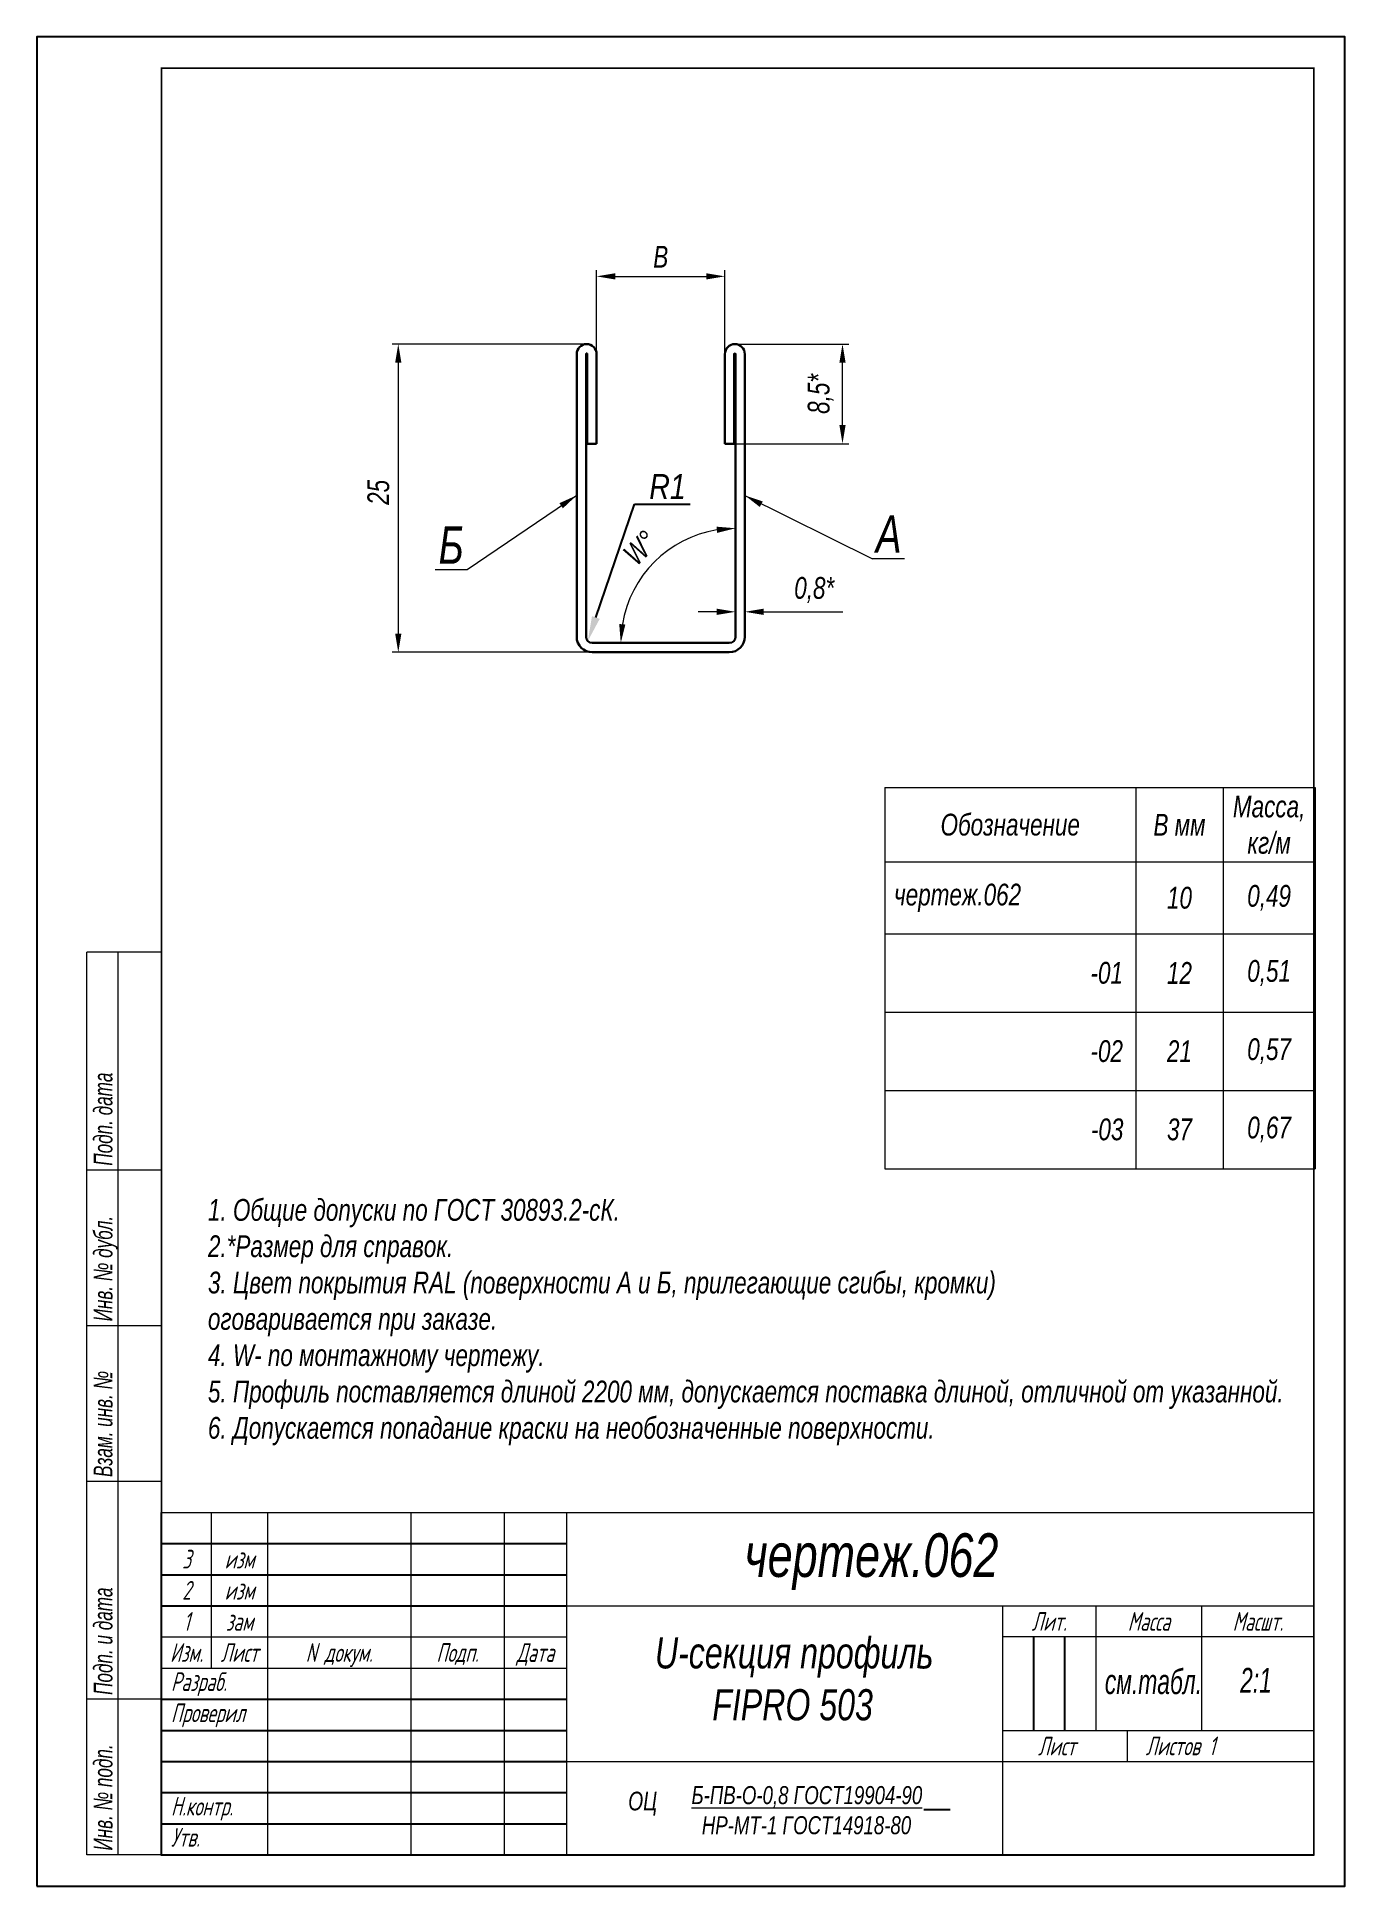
# Model space of a CAD drawing. Header units: millimetres. Extents: x 14 to 38083, y 5 to 92307.
# Drawn here: x 37872.6 to 38082.6, y 92009.9 to 92306.9 of the extents above; entities that cross this region are included whole.
import ezdxf
from ezdxf import colors
from ezdxf.entities.mleader import LeaderData, LeaderLine
from ezdxf.enums import TextEntityAlignment as Align
from ezdxf.math import Vec2, Vec3

# ---------------------------------------------------------------- set-up
doc = ezdxf.new("R2010")
doc.units = ezdxf.units.MM
doc.layers.get('0').update_dxf_attribs({"lineweight": 18})
doc.layers.add('Layer_02', color=10, linetype='Continuous', lineweight=30)
doc.layers.add('Layer_03', color=110, linetype='Continuous', lineweight=13)
for name, color, linetype in [('Layer_04', 7, 'Continuous'), ('Layer_05', 7, 'Continuous'), ('Layer_06', 7, 'Continuous')]:
    doc.layers.add(name, color=color, linetype=linetype)
doc.styles.get("Standard").update_dxf_attribs({"font": 'ARIALNI.TTF'})
doc.styles.add('Style_01', font='ARIALNI.TTF', dxfattribs={"width": 0.9})
doc.styles.add('Style_02', font='ARIALNI.TTF', dxfattribs={"width": 0.8})
doc.styles.add('Style_03', font='ARIALNI.TTF', dxfattribs={"width": 0.9, "height": 3.5})
doc.styles.add('Style_04', font='ARIALNI.TTF', dxfattribs={"width": 0.9, "height": 6})
doc.styles.add('Style_05', font='isocpeur.ttf')
doc.dimstyles.new('DimStyle_01', dxfattribs={"dimtxt": 6, "dimasz": 5.5, "dimexe": 1, "dimexo": 0.625, "dimgap": 1.4, "dimtad": 1, "dimdec": 0, "dimtxsty": 'Style_04', "dimcen": 0.1, "dimclrd": 256, "dimclre": 256, "dimclrt": 256, "dimazin": 3, "dimtfac": 1, "dimtdec": 0, "dimtmove": 0, "dimatfit": 3, "dimlwd": 13, "dimlwe": 13})

msp = doc.modelspace()

# ---------------------------------------------------------------- texts
at = {"ltscale": 5, "style": 'Style_02', "width": 0.8}
for s, p in [('Подп. дата', (37885.63, 92125.57)), ('Инв. № дубл.', (37885.63, 92100.57)), ('Взам. инв. №', (37885.63, 92075.57)), ('Подп. и дата', (37885.63, 92040.57)), ('Инв. № подп.', (37885.63, 92015.57))]:
    msp.add_text(s, height=3, rotation=90, dxfattribs=at).set_placement(p, align=Align.BOTTOM_LEFT)
at = {"color": 7, "style": 'Style_03', "width": 0.9}
for s, height, p in [('чертеж.062', 7, (37986.2, 92059.52)), ('ОЦ', 3, (37967.54, 92022.02))]:
    msp.add_text(s, height=height, dxfattribs=at).set_placement(p)
at = {"style": 'Style_05', "oblique": 15, "width": 0.66666}
for s, p in [('3', (37896.63, 92062.37)), ('изм', (37905.13, 92062.37)), ('2', (37896.63, 92057.37)), ('изм', (37905.13, 92057.37)), ('1', (37896.63, 92052.37)), ('зам', (37905.13, 92052.37)), ('Лит.', (38035.13, 92052.37)), ('Масса', (38051.13, 92052.37)), ('Масшт.', (38068.63, 92052.37)), ('Изм.', (37896.63, 92047.37)), ('Лист', (37905.13, 92047.37)), ('N докум.', (37921.13, 92047.37)), ('Подп.', (37940.13, 92047.37)), ('Дата', (37952.63, 92047.37))]:
    msp.add_text(s, height=3, dxfattribs=at).set_placement(p, align=Align.MIDDLE_CENTER)
for s, p in [('Разраб.', (37894.14, 92041.19)), ('Проверил', (37894.14, 92036.19)), ('Н.контр.', (37894.14, 92021.19)), ('Утв.', (37894.14, 92016.19))]:
    msp.add_text(s, height=3, dxfattribs=at).set_placement(p)
at = {"lineweight": 0, "style": 'Style_01', "width": 0.8}
msp.add_text('см.табл.', height=4, dxfattribs=at).set_placement((38044.07, 92040.7))
msp.add_text('2:1', height=4, dxfattribs=at).set_placement((38065.79, 92042.91), align=Align.MIDDLE_LEFT)
at = {"style": 'Style_05', "oblique": 15, "width": 0.66666}
for s, p in [('Лист', (38033.34, 92032.35)), ('Листов', (38050.63, 92032.37)), ('1', (38060.75, 92032.37))]:
    msp.add_text(s, height=3, dxfattribs=at).set_placement(p, align=Align.MIDDLE_LEFT)
at = {"color": 7}
note = msp.add_mtext_dynamic_manual_height_columns('\\A1;      1. Общие допуски по ГОСТ 30893.2-сК.\\P      2.{\\C256;*}Размер для справок.\\P      3. Цвет покрытия RAL (поверхности А и Б, прилегающие сгибы, кромки) \\P      оговаривается при заказе.\\P      4. W- по монтажному чертежу.\\P      5. Профиль поставляется длиной 2200 мм, допускается поставка длиной, отличной от указанной. \\P{\\C256;      6. Допускается попадание краски на необозначенные поверхности.\\P}\\P\\P\\P', width=225.1918, gutter_width=23.73, heights=[57.86, 42.84], dxfattribs=dict(at, insert=(37894.05, 92120.22), char_height=3.5, attachment_point=1, style='Style_03'))
for column, words in zip(note.columns.linked_columns, ['\\A1;                                                               \\P\\P   ']):
    column.text = words
at = {"color": 7, "insert": (37961.62, 92049.82), "char_height": 5, "width": 64.3878, "attachment_point": 1, "style": 'Style_03'}
msp.add_mtext('\\pi10.213,t235.21,250.21;U-секция профиль \\P\\pi19.421,t244.42,259.42;FIPRO 503', dxfattribs=at)
at = {"color": 3, "ltscale": 2, "insert": (37974.38, 92025.92), "char_height": 2.9, "width": 59.7044, "attachment_point": 1, "style": 'Style_03'}
msp.add_mtext('{\\L\\C0;    Б-ПВ-О-0,8 ГОСТ19904-90\\P\\l      HP-MT-1 ГОСТ14918-80}', dxfattribs=at)
at = {"layer": 'Layer_03', "style": 'Style_04', "width": 0.9}
for s, p in [('Б', (37937.1, 92222.25)), ('А', (38007.3, 92224.02))]:
    msp.add_text(s, height=6, dxfattribs=at).set_placement(p)
at = {"layer": 'Layer_03', "insert": (37969.49, 92224.82), "char_height": 3.5, "attachment_point": 5, "rotation": 45, "style": 'Style_03'}
msp.add_mtext('\\A1;W°', dxfattribs=at)

# ---------------------------------------------------------------- blocks, each defined once
blk = doc.blocks.new('A$C270D7DBD')
blk.add_line((12, 0), (0, 0))
blk = doc.blocks.new('fpr503')
blk.add_line((3.15, 10.1), (3.15, 7.55))
at = {"layer": 'Layer_02'}
for p, q in [((-9.6, 18.95), (-9.6, -3.75)), ((-8.85, 18.95), (-8.85, -3.75)), ((-8.75, 11.75), (-8.75, 18.95)), ((-8, 18.95), (-8, 11.75)), ((2.3, 18.95), (2.3, 11.75)), ((3.05, 11.75), (3.05, 18.95)), ((3.15, 18.95), (3.15, -3.75)), ((3.9, 18.95), (3.9, -3.75)), ((-8, 11.75), (-8.75, 11.75)), ((2.3, 11.75), (3.05, 11.75)), ((2.65, -4.25), (-8.35, -4.25)), ((2.65, -5), (-8.35, -5))]:
    blk.add_line(p, q, dxfattribs=at)
for centre, radius, start, end in [((-8.8, 18.95), 0.8, 0, 180), ((3.1, 18.95), 0.8, 0, 180), ((-8.8, 18.95), 0.05, 0, 180), ((3.1, 18.95), 0.05, 0, 180), ((-8.35, -3.75), 1.25, 180, 270), ((-8.35, -3.75), 0.5, 180, 270), ((-8.35, -3.75), 0.5, 180, 270), ((2.65, -3.75), 0.5, 270, 0), ((2.65, -3.75), 0.5, 270, 0), ((2.65, -3.75), 1.25, 270, 0)]:
    blk.add_arc(centre, radius, start, end, dxfattribs=at)
blk = doc.blocks.new('*D3')
at = {"layer": 'Defpoints', "color": 0, "transparency": 16777216}
for p in [(37983.07, 92268.42), (37962.47, 92255.94), (37983.07, 92255.94)]:
    blk.add_point(p, dxfattribs=at)
at = {"layer": 'Layer_03', "lineweight": 13, "transparency": 16777216}
for p, q in [((37962.47, 92256.01), (37962.47, 92269.42)), ((37983.07, 92256.01), (37983.07, 92269.42)), ((37965.47, 92268.42), (37980.07, 92268.42))]:
    blk.add_line(p, q, dxfattribs=at)
at = {"layer": 'Layer_03', "transparency": 16777216}
for points in [[(37965.47, 92268.92), (37965.47, 92267.92), (37962.47, 92268.42)], [(37980.07, 92268.92), (37980.07, 92267.92), (37983.07, 92268.42)]]:
    blk.add_solid(points, dxfattribs=at)
at = {"layer": 'Layer_03', "transparency": 16777216, "insert": (37972.77, 92271.57), "char_height": 3.5, "attachment_point": 5, "style": 'Style_03'}
blk.add_mtext('\\A1;В', dxfattribs=at)
blk = doc.blocks.new('*D4')
at = {"layer": 'Defpoints', "color": 0, "transparency": 16777216}
for p in [(37960.87, 92257.54), (37930.63, 92208.04), (37961.77, 92208.04)]:
    blk.add_point(p, dxfattribs=at)
at = {"layer": 'Layer_03', "lineweight": 13, "transparency": 16777216}
for p, q in [((37960.8, 92257.54), (37929.63, 92257.54)), ((37930.63, 92254.54), (37930.63, 92211.04)), ((37961.7, 92208.04), (37929.63, 92208.04))]:
    blk.add_line(p, q, dxfattribs=at)
at = {"layer": 'Layer_03', "transparency": 16777216}
for points in [[(37930.13, 92254.54), (37931.13, 92254.54), (37930.63, 92257.54)], [(37930.13, 92211.04), (37931.13, 92211.04), (37930.63, 92208.04)]]:
    blk.add_solid(points, dxfattribs=at)
at = {"layer": 'Layer_03', "transparency": 16777216, "insert": (37927.44, 92233.72), "char_height": 3.5, "attachment_point": 5, "rotation": 90, "style": 'Style_03'}
blk.add_mtext('\\A1;25', dxfattribs=at)
blk = doc.blocks.new('*D5')
at = {"layer": 'Defpoints', "color": 0, "transparency": 16777216}
for p in [(37986.27, 92219.34), (37986.27, 92214.54), (37984.77, 92210.54)]:
    blk.add_point(p, dxfattribs=at)
at = {"layer": 'Layer_03', "lineweight": 13, "transparency": 16777216}
for p, q in [((37986.27, 92219.28), (37986.27, 92213.54)), ((37984.77, 92210.61), (37984.77, 92215.54)), ((37981.77, 92214.54), (37978.77, 92214.54)), ((37989.27, 92214.54), (38001.98, 92214.54))]:
    blk.add_line(p, q, dxfattribs=at)
at = {"layer": 'Layer_03', "transparency": 16777216}
for points in [[(37981.77, 92215.04), (37981.77, 92214.04), (37984.77, 92214.54)], [(37989.27, 92215.04), (37989.27, 92214.04), (37986.27, 92214.54)]]:
    blk.add_solid(points, dxfattribs=at)
at = {"layer": 'Layer_03', "transparency": 16777216, "insert": (37997.41, 92218.05), "char_height": 3.5, "attachment_point": 5, "style": 'Style_03'}
blk.add_mtext('\\A1;0,8*', dxfattribs=at)
blk = doc.blocks.new('*D6')
at = {"layer": 'Defpoints', "color": 0, "transparency": 16777216}
for p in [(37984.67, 92257.54), (38001.95, 92257.54), (37984.57, 92241.54)]:
    blk.add_point(p, dxfattribs=at)
at = {"layer": 'Layer_03', "lineweight": 13, "transparency": 16777216}
for p, q in [((37984.73, 92257.54), (38002.95, 92257.54)), ((38001.95, 92244.54), (38001.95, 92254.54)), ((37984.63, 92241.54), (38002.95, 92241.54))]:
    blk.add_line(p, q, dxfattribs=at)
at = {"layer": 'Layer_03', "transparency": 16777216}
for points in [[(38001.45, 92254.54), (38002.45, 92254.54), (38001.95, 92257.54)], [(38001.45, 92244.54), (38002.45, 92244.54), (38001.95, 92241.54)]]:
    blk.add_solid(points, dxfattribs=at)
at = {"layer": 'Layer_03', "transparency": 16777216, "insert": (37998.44, 92249.54), "char_height": 3.5, "attachment_point": 5, "rotation": 90, "style": 'Style_03'}
blk.add_mtext('\\A1;8,5*', dxfattribs=at)
blk = doc.blocks.new('*T2')
at = {"color": 0, "linetype": 'ByBlock', "lineweight": -2}
for p, q in [((0, 0), (69.09, 0)), ((0, 0), (0, -11.94)), ((40.31, 0), (40.31, -11.94)), ((54.33, 0), (54.33, -11.94)), ((69.09, 0), (69.09, -11.94)), ((0, -11.94), (69.09, -11.94)), ((0, -11.94), (0, -61.21)), ((40.31, -11.94), (40.31, -61.21)), ((54.33, -11.94), (54.33, -61.21)), ((69.09, -11.94), (69.09, -61.21)), ((0, -23.48), (69.09, -23.48)), ((0, -36.06), (69.09, -36.06)), ((0, -48.63), (69.09, -48.63)), ((0, -61.21), (69.09, -61.21))]:
    blk.add_line(p, q, dxfattribs=at)
at = {"color": 0, "style": 'Style_03'}
for s, insert, char_height, width, attachment_point in [('Масса, кг/м', (61.71, -5.97), 3.5, 13.2617, 5), ('Обозначение', (20.15, -5.97), 3.5, 38.8072, 5), ('В мм', (47.32, -5.97), 3.5, 12.5228, 5), ('чертеж.062', (1.5, -17.71), 3.5, 37.3072, 4), ('10', (47.32, -17.71), 3.5, 8.0228, 5), ('0,49', (61.71, -17.71), 3.5, 8.7617, 5), ('                   {\\H0.77778x;       -01 }                       {\\H0.77778x;                     }', (1.5, -29.77), 4.5, 37.3072, 4), ('12', (47.32, -29.77), 3.5, 8.0228, 5), ('0,51', (61.71, -29.77), 3.5, 8.7617, 5), ('                   {\\H0.77778x;       -02 }                       {\\H0.77778x;                     }', (1.5, -42.34), 4.5, 37.3072, 4), ('21', (47.32, -42.34), 3.5, 8.0228, 5), ('0,57', (61.71, -42.34), 3.5, 8.7617, 5), ('               {\\H0.77778x;      \\H0.85714x;  -03        \\H1.5x;                \\H0.77778x;                     }', (1.5, -54.92), 5.25, 37.3072, 4), ('37', (47.32, -54.92), 3.5, 8.0228, 5), ('0,67', (61.71, -54.92), 3.5, 8.7617, 5)]:
    blk.add_mtext(s, dxfattribs=dict(at, insert=insert, char_height=char_height, width=width, attachment_point=attachment_point))

# ---------------------------------------------------------------- dimensions: what is measured, and where the dimension line sits
at = {"layer": 'Layer_03'}
for base, p1, p2, text, picture, middle in [((37983.07, 92268.42), (37962.47, 92255.94), (37983.07, 92255.94), 'В', '*D3', (37972.77, 92268.42)), ((37986.27, 92214.54), (37984.77, 92210.54), (37986.27, 92219.34), '0,8*', '*D5', (37997.41, 92214.54))]:
    dim = msp.add_linear_dim(base=base, p1=p1, p2=p2, text=text, dimstyle='DimStyle_01', override={"dimasz": 3}, dxfattribs=at)
    dim.commit()
    dim.dimension.update_dxf_attribs({"geometry": picture, "text_midpoint": middle, "dimtype": 160})
for base, p1, p2, text, picture, middle in [((37930.63, 92208.04), (37960.87, 92257.54), (37961.77, 92208.04), '25', '*D4', (37930.63, 92233.72)), ((38001.95, 92257.54), (37984.57, 92241.54), (37984.67, 92257.54), '8,5*', '*D6', (38001.95, 92249.54))]:
    dim = msp.add_linear_dim(base=base, p1=p1, p2=p2, angle=90, text=text, dimstyle='DimStyle_01', override={"dimasz": 3}, dxfattribs=at)
    dim.commit()
    dim.dimension.update_dxf_attribs({"geometry": picture, "text_midpoint": middle, "dimtype": 160})

# ---------------------------------------------------------------- linework, layer by layer
at = {"color": 3}
for p, q in [((37880.63, 92014.87), (37880.63, 92159.87)), ((37892.63, 92159.87), (37880.63, 92159.87)), ((37885.63, 92014.87), (37885.63, 92159.87)), ((37892.63, 92124.87), (37880.63, 92124.87)), ((37892.63, 92099.87), (37880.63, 92099.87)), ((37892.63, 92069.87), (38077.63, 92069.87)), ((37892.63, 92014.87), (37892.63, 92069.87)), ((37900.63, 92044.87), (37900.63, 92069.87)), ((37909.63, 92069.87), (37909.63, 92014.87)), ((37932.63, 92069.87), (37932.63, 92014.87)), ((37947.63, 92069.87), (37947.63, 92014.87)), ((37957.63, 92069.87), (37957.63, 92014.87)), ((37957.63, 92054.87), (38077.63, 92054.87)), ((38027.63, 92054.87), (38027.63, 92014.87)), ((38042.63, 92054.87), (38042.63, 92034.87)), ((38059.63, 92034.87), (38059.63, 92054.87)), ((37892.63, 92049.87), (37957.63, 92049.87)), ((38077.63, 92049.87), (38027.63, 92049.87)), ((37892.63, 92044.87), (37957.63, 92044.87)), ((37892.63, 92039.87), (37880.63, 92039.87)), ((38027.63, 92034.87), (38077.63, 92034.87)), ((38047.63, 92034.87), (38047.63, 92029.87)), ((37957.63, 92029.87), (38077.63, 92029.87)), ((37892.63, 92014.87), (37880.63, 92014.87))]:
    msp.add_line(p, q, dxfattribs=at)
at = {"layer": 'Layer_03'}
for p, q in [((37959.27, 92233.24), (37941.71, 92221.3)), ((37986.27, 92233.24), (38006.74, 92223.07)), ((38011.91, 92223.07), (38006.74, 92223.07)), ((37941.71, 92221.3), (37936.55, 92221.3))]:
    msp.add_line(p, q, dxfattribs=at)
at = {"layer": 'Layer_03', "lineweight": 13}
msp.add_arc((37984.77, 92209.54), 18.41, 99.3449, 170.6551, dxfattribs=at)
at = {"layer": 'Layer_03'}
for points in [[(37956.5, 92231.99), (37957.05, 92231.16), (37959.27, 92233.24)], [(37988.67, 92231.38), (37989.14, 92232.26), (37986.27, 92233.24)], [(37981.73, 92228.21), (37981.82, 92227.22), (37984.77, 92227.96)], [(37967.09, 92212.49), (37966.1, 92212.58), (37966.35, 92209.54)]]:
    msp.add_solid(points, dxfattribs=at)
at = {"layer": 'Layer_04'}
msp.add_lwpolyline([(37872.62, 92009.87), (38082.62, 92009.87), (38082.62, 92306.87), (37872.62, 92306.87)], close=True, dxfattribs=at)
at = {"layer": 'Layer_04', "const_width": 0.3}
msp.add_lwpolyline([(37892.62, 92014.87), (38077.62, 92014.87), (38077.62, 92301.87), (37892.62, 92301.87)], close=True, dxfattribs=at)
at = {"layer": 'Layer_05'}
msp.add_line((38019.24, 92022.11), (38015.03, 92022.11), dxfattribs=at)
at = {"layer": 'Layer_06', "color": 3}
for p, q in [((37892.63, 92014.87), (37892.63, 92069.87)), ((37892.49, 92014.87), (38077.62, 92014.87))]:
    msp.add_line(p, q, dxfattribs=at)
at = {"layer": 'Layer_06', "color": 8}
for p, q in [((37892.63, 92064.87), (37957.63, 92064.87)), ((37892.63, 92059.87), (37957.63, 92059.87)), ((37892.63, 92054.87), (37957.63, 92054.87)), ((37892.63, 92049.87), (37892.63, 92049.87)), ((37892.63, 92049.87), (37892.63, 92049.87)), ((38032.63, 92049.87), (38032.63, 92034.87)), ((38037.63, 92034.87), (38037.63, 92049.87)), ((37892.63, 92039.87), (37957.63, 92039.87)), ((37892.63, 92034.87), (37957.63, 92034.87)), ((37892.63, 92029.87), (37957.63, 92029.87)), ((37892.63, 92024.87), (37957.63, 92024.87)), ((37892.63, 92019.87), (37957.63, 92019.87))]:
    msp.add_line(p, q, dxfattribs=at)

# ---------------------------------------------------------------- block references
msp.add_blockref('*T2', (38008.73, 92186.3))
at = {"color": 3}
msp.add_blockref('A$C270D7DBD', (37880.63, 92074.87), dxfattribs=at)
at = {"layer": 'Layer_02', "xscale": 2, "yscale": 2, "zscale": 2}
msp.add_blockref('fpr503', (37978.47, 92218.04), dxfattribs=at)

msp.set_redraw_order([(e.dxf.handle, doc.entitydb.next_handle()) for e in msp.query("TEXT MTEXT ATTDEF DIMENSION ARC_DIMENSION")])  # texts and dimensions are drawn at this point

# ---------------------------------------------------------------- leaders
at = {"layer": 'Layer_02', "color": 1}
ml = msp.add_multileader_mtext('Standard', dxfattribs=at)
ml.set_content('R1', color=1)
ml.set_leader_properties()
ml.build(insert=Vec2(0, 0))
ml.multileader.update_dxf_attribs({"text_left_attachment_type": 5, "text_right_attachment_type": 6, "dogleg_length": 0.36})
ctx = ml.context
ctx.base_point, ctx.plane_origin = Vec3(37968.93, 92231.84), Vec3(37961.06, 92209.84)
ctx.left_attachment, ctx.right_attachment = 5, 6
notes = []
notes.append((ctx, [(0, (1, 1, 0), (37968.57, 92231.84), (1, 0), 0.36, [(0, [(37961.06, 92209.84)], 0, [])])]))
ctx.mtext.insert, ctx.mtext.flow_direction = Vec3(37970.93, 92236.66), 5
for ctx, leaders in notes:
    for number, flags, end, landing, length, lines in leaders:
        leader = LeaderData()
        leader.index, (leader.has_last_leader_line, leader.has_dogleg_vector, leader.attachment_direction) = number, flags
        leader.last_leader_point, leader.dogleg_vector, leader.dogleg_length = Vec3(end), Vec3(landing), length
        for number, points, colour, breaks in lines:
            line = LeaderLine()
            line.index, line.vertices, line.color, line.breaks = number, Vec3.list(points), colors.encode_raw_color(colour), breaks
            leader.lines.append(line)
        ctx.leaders.append(leader)

doc.saveas('drawing.dxf')
